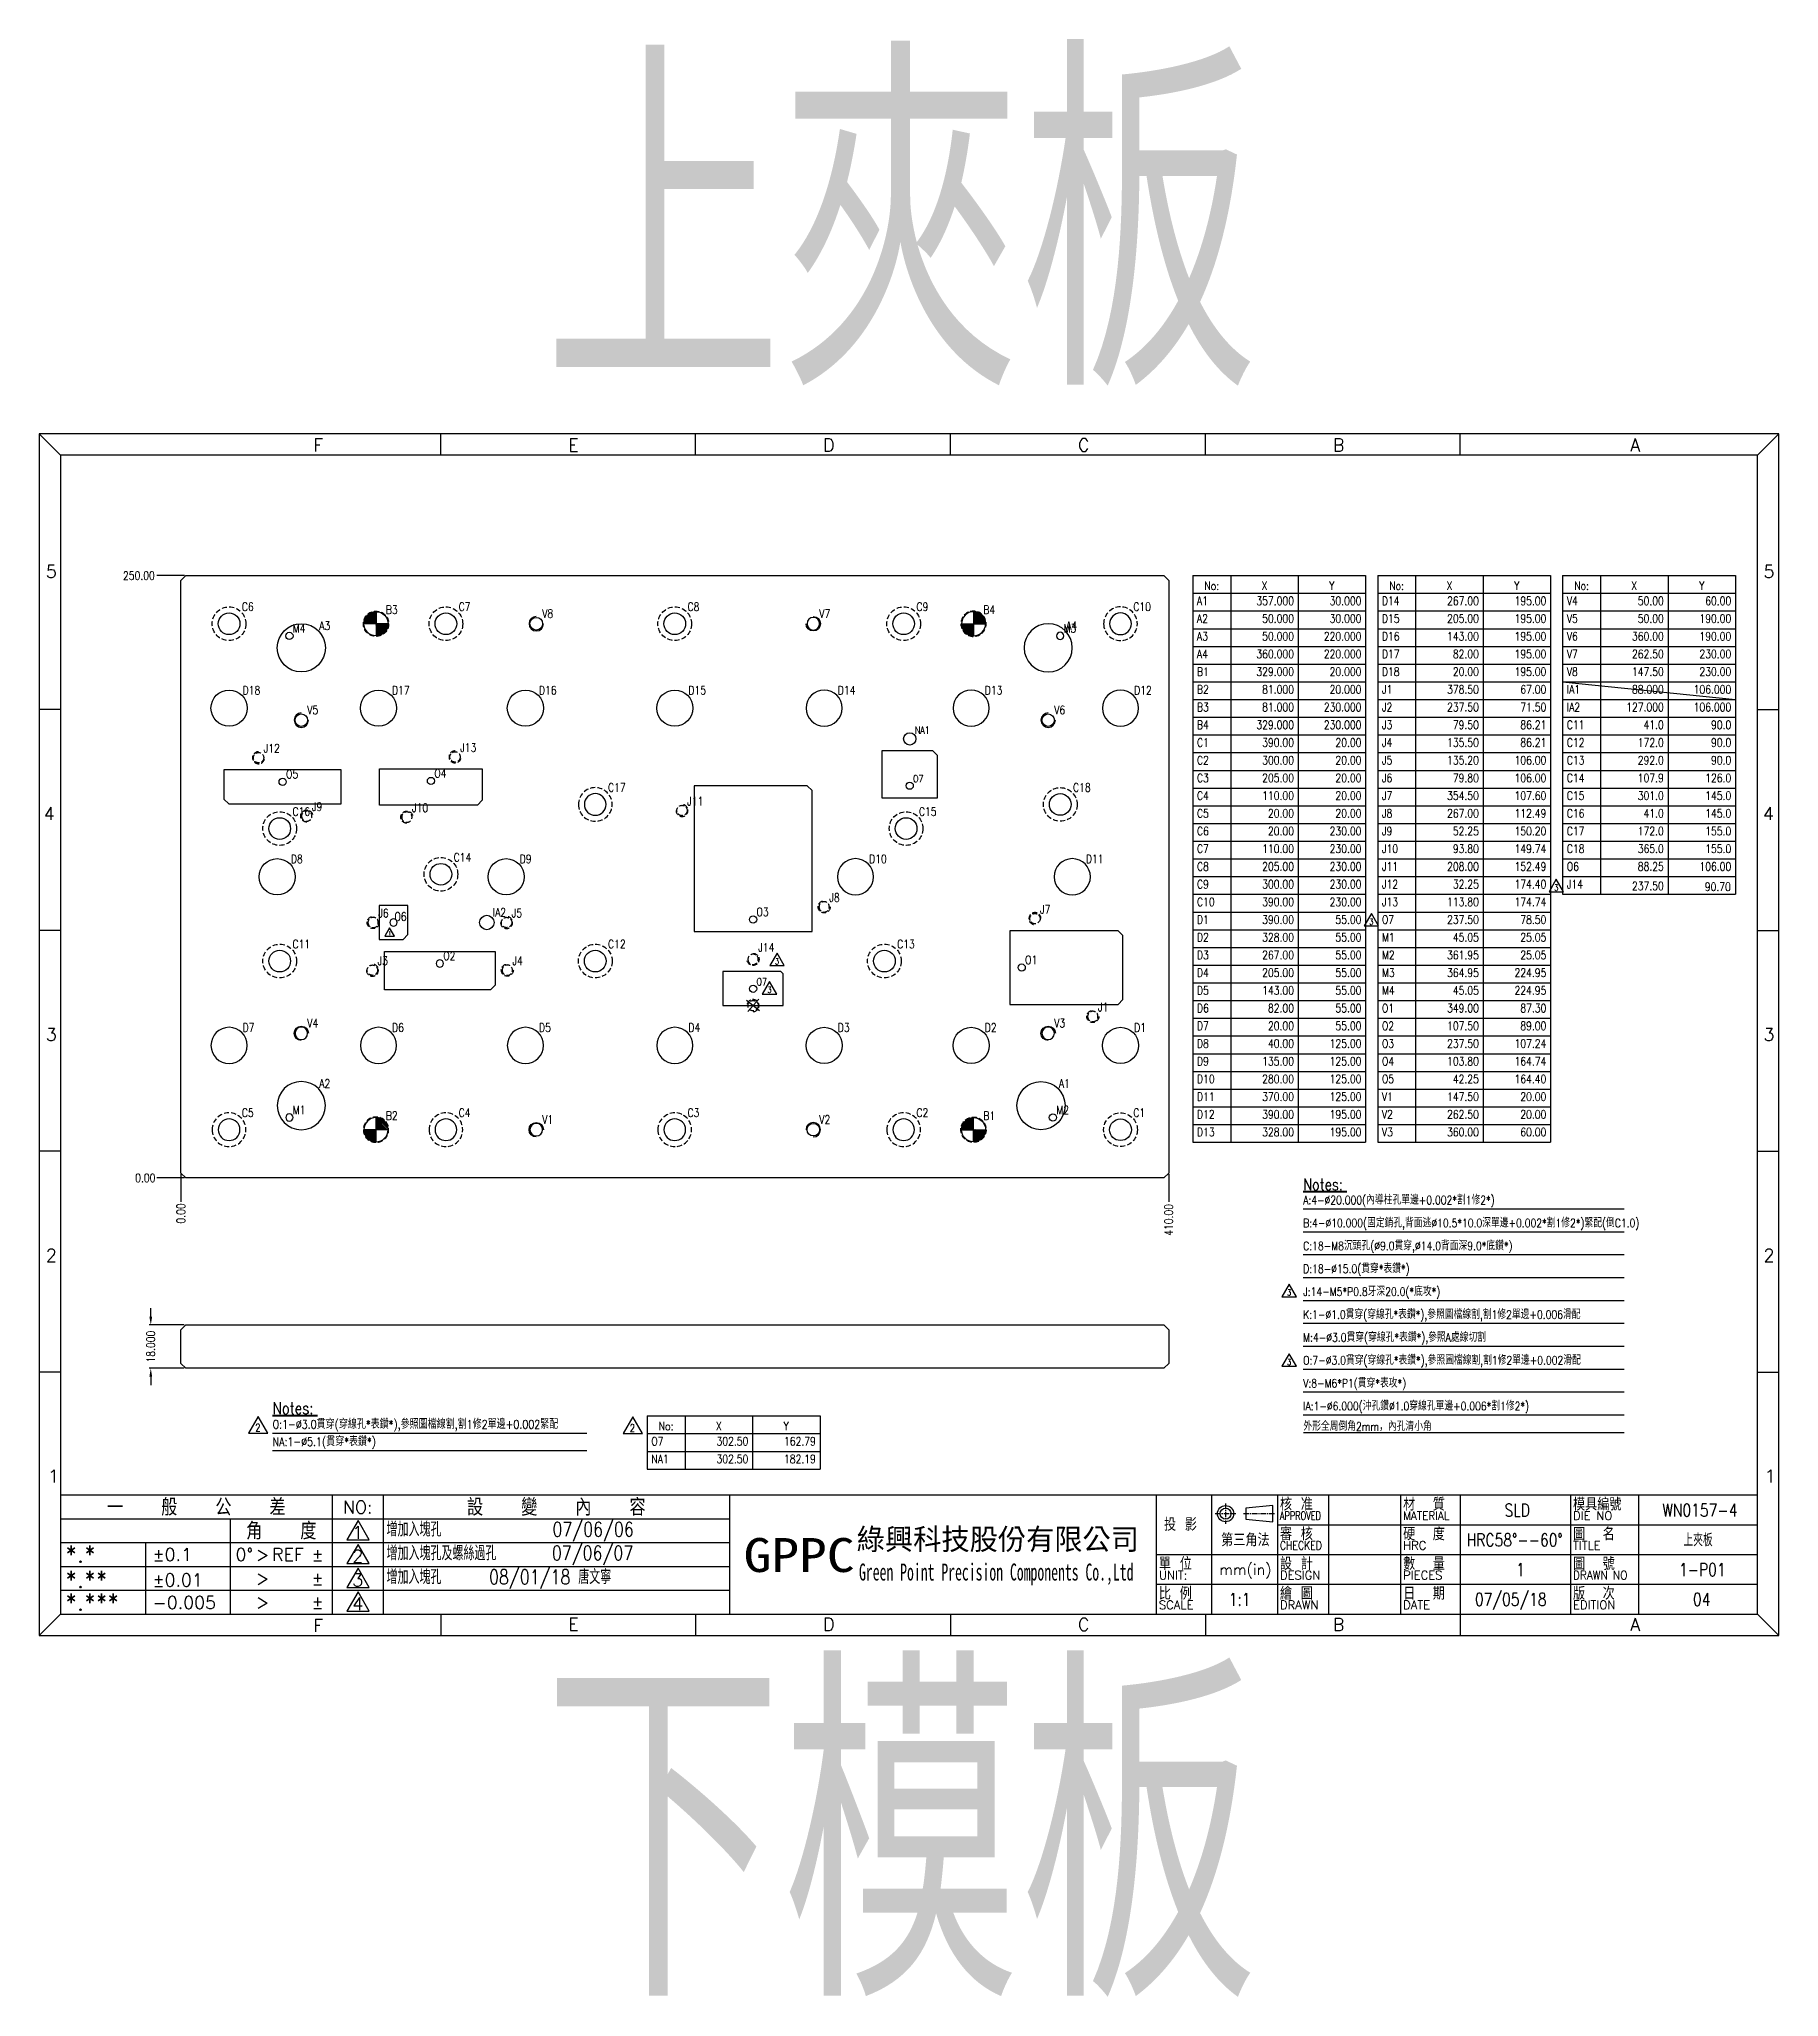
# Model space of a CAD drawing. Extents: x 13099 to 13821, y -3003 to -1672.
# Drawn here: x 13099 to 13821, y -2484 to -1672 of the extents above; entities that cross this region are included whole.
import ezdxf
from ezdxf.enums import TextEntityAlignment as Align

# ---------------------------------------------------------------- set-up
doc = ezdxf.new("R2010")
doc.units = 0
doc.header["$MEASUREMENT"] = 0
doc.linetypes.add('CENTER', pattern=[2, 1.25, -0.25, 0.25, -0.25])
doc.linetypes.add('LIFE-1', pattern=[0.5, 0.35, -0.15])
doc.layers.get('0').update_dxf_attribs({"linetype": 'CONTINUOUS'})
doc.layers.get('Defpoints').update_dxf_attribs({"linetype": 'CONTINUOUS'})
for name, color, linetype in [('-BDIM', 6, 'CONTINUOUS'), ('-D1', 1, 'CONTINUOUS'), ('-PP', 4, 'CONTINUOUS'), ('-PP1', 1, 'CONTINUOUS'), ('-PPDIM', 6, 'CONTINUOUS'), ('BORD', 4, 'CONTINUOUS'), ('GG', 1, 'LIFE-1'), ('M2', 7, 'CONTINUOUS'), ('MHAT', 5, 'CONTINUOUS'), ('MM', 1, 'CONTINUOUS'), ('WIR', 4, 'CONTINUOUS')]:
    doc.layers.add(name, color=color, linetype=linetype)
doc.styles.add('AEH', font='ROMANS.shx', dxfattribs={"width": 0.8, "bigfont": 'ae.shx'})
doc.styles.add('ROMANS', font='ROMANS')
doc.styles.add('型式1', font='KAIU.TTF', dxfattribs={"width": 0.8})
doc.dimstyles.get("Standard").update_dxf_attribs({"dimtxt": 2.5, "dimasz": 1.8, "dimexe": 0.5, "dimexo": 0.5, "dimgap": 0.6, "dimtad": 0, "dimzin": 0, "dimdsep": 46, "dimtxsty": 'AEH', "dimcen": 0, "dimclrd": 256, "dimazin": 0, "dimtp": -0.008, "dimtm": 0.005, "dimtfac": 0.5, "dimtdec": 3, "dimtofl": 0, "dimtmove": 0, "dimatfit": 3, "dimfxl": 0, "dimtolj": 1, "dimtzin": 0, "dimlwd": -1, "dimlwe": -1, "dimarcsym": 0})

msp = doc.modelspace()

# ---------------------------------------------------------------- texts
at = {"layer": '-BDIM', "color": 2, "ltscale": 6, "style": 'AEH', "width": 0.8}
for s, height, p in [('1', 1.6, (13244.2572, -2042.6878)), ('2', 3.2, (13189.5561, -2247.9285)), ('2', 3.2, (13345.0063, -2248.0785))]:
    msp.add_text(s, height=height, dxfattribs=at).set_placement(p, align=Align.MIDDLE)
at = {"layer": '-D1', "ltscale": 6, "insert": (13308.3322, -2353.8365), "char_height": 130, "width": 421.787644, "attachment_point": 1, "style": 'AEH'}
msp.add_mtext('下模板', dxfattribs=at)
at = {"layer": '-PP', "color": 2, "ltscale": 6, "style": 'AEH', "width": 0.8}
for p in [(13728.4818, -2023.7592), (13651.7318, -2037.9092), (13405.04, -2054.3438), (13401.9226, -2066.171), (13617.5847, -2191.7959), (13617.5847, -2220.6875)]:
    msp.add_text('3', height=2.5, dxfattribs=at).set_placement(p, align=Align.MIDDLE)
at = {"layer": '-PP', "ltscale": 6, "char_height": 6, "width": 163.022819, "attachment_point": 1, "style": 'AEH'}
for s, insert in [('增加入塊孔              07/06/06', (13242.969, -2287.0855)), ('增加入塊孔及螺絲過孔       07/06/07', (13242.969, -2296.9586)), ('增加入塊孔      08/01/18 唐文寧', (13242.969, -2306.8318))]:
    msp.add_mtext(s, dxfattribs=dict(at, insert=insert))
at = {"layer": '-PP1', "ltscale": 6, "style": 'AEH', "width": 0.8}
for s, height, p in [('SLD', 5.28918, (13706.9889, -2284.7904)), ('WN0157-4', 5.28918, (13772.4835, -2284.7904)), ('上夾板', 5.28918, (13781.3071, -2297.1318)), ('HRC58%%D--60%%D', 5.289184, (13691.2423, -2297.1318)), ('1', 5.2892, (13711.8192, -2309.4732)), ('1-P01', 5.28918, (13779.363, -2309.4732)), ('07/05/18', 5.28918, (13694.7011, -2321.8146)), ('1:1', 5.28918, (13592.5158, -2321.8146)), ('04', 5.28918, (13785.2076, -2321.8146))]:
    msp.add_text(s, height=height, dxfattribs=at).set_placement(p)
at = {"layer": '-PP1', "ltscale": 6, "insert": (13308.3322, -1685.0841), "char_height": 130, "width": 421.787644, "attachment_point": 1, "style": 'AEH'}
msp.add_mtext('上夾板', dxfattribs=at)
at = {"layer": '-PPDIM', "ltscale": 6, "style": 'AEH', "width": 0.8}
for s, p in [('No:', (13585.4715, -1898.419)), ('X', (13607.3465, -1898.419)), ('Y', (13635.3465, -1898.419)), ('No:', (13662.2215, -1898.419)), ('X', (13684.0965, -1898.419)), ('Y', (13712.0965, -1898.419)), ('No:', (13738.9715, -1898.419)), ('X', (13760.8465, -1898.419)), ('Y', (13788.8465, -1898.419)), ('No:', (13359.011, -2247.2379)), ('X', (13380.886, -2247.2379)), ('Y', (13408.886, -2247.2379))]:
    msp.add_text(s, height=3.5, dxfattribs=at).set_placement(p, align=Align.MIDDLE)
for s, height, p in [('C6', 3.5, (13182.8998, -1908.9157)), ('B3', 3.5, (13242.6624, -1910.1531)), ('C7', 3.5, (13272.8998, -1908.9157)), ('V8', 3.5, (13307.5714, -1911.7441)), ('C8', 3.5, (13367.8998, -1908.9157)), ('V7', 3.5, (13422.5714, -1911.7441)), ('C9', 3.5, (13462.8998, -1908.9157)), ('B4', 3.5, (13490.6624, -1910.1531)), ('C10', 3.5, (13552.8998, -1908.9157)), ('A1', 3.5, (13579.3465, -1906.469)), ('D14', 3.5, (13656.0965, -1906.469)), ('V4', 3.5, (13732.8465, -1906.469)), ('M4', 3.5, (13204.061, -1917.855)), ('A3', 3.5, (13215.0211, -1916.7944)), ('M3', 3.5, (13523.9605, -1917.855)), ('A4', 3.5, (13525.0211, -1916.7944)), ('A2', 3.5, (13579.3465, -1913.819)), ('A3', 3.5, (13579.3465, -1921.169)), ('D15', 3.5, (13656.0965, -1913.819)), ('D16', 3.5, (13656.0965, -1921.169)), ('V5', 3.5, (13732.8465, -1913.819)), ('V6', 3.5, (13732.8465, -1921.169)), ('A4', 3.5, (13579.3465, -1928.519)), ('D17', 3.5, (13656.0965, -1928.519)), ('V7', 3.5, (13732.8465, -1928.519)), ('B1', 3.5, (13579.3465, -1935.869)), ('D18', 3.5, (13656.0965, -1935.869)), ('V8', 3.5, (13732.8465, -1935.869)), ('D18', 3.5, (13183.2534, -1943.5621)), ('D17', 3.5, (13245.2534, -1943.5621)), ('D16', 3.5, (13306.2534, -1943.5621)), ('D15', 3.5, (13368.2534, -1943.5621)), ('D14', 3.5, (13430.2534, -1943.5621)), ('D13', 3.5, (13491.2534, -1943.5621)), ('D12', 3.5, (13553.2534, -1943.5621)), ('B2', 3.5, (13579.3465, -1943.219)), ('J1', 3.5, (13656.0965, -1943.219)), ('IA1', 3.5, (13732.8465, -1943.219)), ('V5', 3.5, (13210.0714, -1951.7441)), ('V6', 3.5, (13520.0714, -1951.7441)), ('B3', 3.5, (13579.3465, -1950.569)), ('J2', 3.5, (13656.0965, -1950.569)), ('IA2', 3.5, (13732.8465, -1950.569)), ('NA1', 3, (13462.2532, -1959.8692)), ('B4', 3.5, (13579.3465, -1957.919)), ('J3', 3.5, (13656.0965, -1957.919)), ('C11', 3.5, (13732.8465, -1957.919)), ('J12', 3.5, (13191.9678, -1967.6977)), ('J13', 3.5, (13273.5178, -1967.3607)), ('C1', 3.5, (13579.3465, -1965.269)), ('J4', 3.5, (13656.0965, -1965.269)), ('C12', 3.5, (13732.8465, -1965.269)), ('O4', 3.5, (13262.8107, -1978.0678)), ('C2', 3.5, (13579.3465, -1972.619)), ('J5', 3.5, (13656.0965, -1972.619)), ('C13', 3.5, (13732.8465, -1972.619)), ('O5', 3.5, (13201.2607, -1978.4048)), ('C17', 3.5, (13334.8998, -1983.9157)), ('O7', 3, (13461.5107, -1980.0117)), ('C18', 3.5, (13527.8998, -1983.9157)), ('C3', 3.5, (13579.3465, -1979.969)), ('J6', 3.5, (13656.0965, -1979.969)), ('C14', 3.5, (13732.8465, -1979.969)), ('C16', 3.5, (13203.9191, -1993.9157)), ('J9', 3.5, (13211.9678, -1991.8977)), ('J10', 3.5, (13253.5178, -1992.3607)), ('J11', 3.5, (13367.7178, -1989.6055)), ('C15', 3.5, (13463.9191, -1993.9157)), ('C4', 3.5, (13579.3465, -1987.319)), ('J7', 3.5, (13656.0965, -1987.319)), ('C15', 3.5, (13732.8465, -1987.319)), ('C5', 3.5, (13579.3465, -1994.669)), ('C6', 3.5, (13579.3465, -2002.019)), ('J8', 3.5, (13656.0965, -1994.669)), ('J9', 3.5, (13656.0965, -2002.019)), ('C16', 3.5, (13732.8465, -1994.669)), ('C17', 3.5, (13732.8465, -2002.019)), ('C7', 3.5, (13579.3465, -2009.369)), ('J10', 3.5, (13656.0965, -2009.369)), ('C18', 3.5, (13732.8465, -2009.369)), ('D8', 3.5, (13203.2534, -2013.5621)), ('C14', 3.5, (13270.824, -2012.9116)), ('D9', 3.5, (13298.2534, -2013.5621)), ('D10', 3.5, (13443.2534, -2013.5621)), ('D11', 3.5, (13533.2534, -2013.5621)), ('C8', 3.5, (13579.3465, -2016.719)), ('J11', 3.5, (13656.0965, -2016.719)), ('O6', 3.5, (13732.8465, -2016.719)), ('C9', 3.5, (13579.3465, -2024.069)), ('J12', 3.5, (13656.0965, -2024.069)), ('J14', 3.5, (13732.8465, -2024.069)), ('J8', 3.5, (13426.7178, -2029.6055)), ('J7', 3.5, (13514.2178, -2034.4977)), ('C10', 3.5, (13579.3465, -2031.419)), ('J13', 3.5, (13656.0965, -2031.419)), ('J6', 3.5, (13239.5178, -2036.0977)), ('O6', 3.5, (13246.2546, -2037.4933)), ('IA2', 3.5, (13287.0714, -2035.7441)), ('J5', 3.5, (13294.9178, -2036.0977)), ('O3', 3.5, (13396.5107, -2035.5626)), ('D1', 3.5, (13579.3465, -2038.769)), ('O7', 3.5, (13656.0965, -2038.769)), ('C11', 3.5, (13203.9191, -2048.9157)), ('C12', 3.5, (13334.8998, -2048.9157)), ('J14', 3.5, (13397.2178, -2050.3041)), ('C13', 3.5, (13454.8998, -2048.9157)), ('D2', 3.5, (13579.3465, -2046.119)), ('M1', 3.5, (13656.0965, -2046.119)), ('J3', 3.5, (13239.2178, -2055.8856)), ('O2', 3.5, (13266.5107, -2053.8048)), ('J4', 3.5, (13295.2178, -2055.8856)), ('O1', 3.5, (13508.0107, -2055.5048)), ('D3', 3.5, (13579.3465, -2053.469)), ('M2', 3.5, (13656.0965, -2053.469)), ('O7', 3, (13396.5107, -2064.3048)), ('D4', 3.5, (13579.3465, -2060.819)), ('M3', 3.5, (13656.0965, -2060.819)), ('J1', 3.5, (13538.2178, -2075.0977)), ('D5', 3.5, (13579.3465, -2068.169)), ('D6', 3.5, (13579.3465, -2075.519)), ('O1', 3.5, (13656.0965, -2075.519)), ('M4', 3.5, (13656.0965, -2068.169)), ('D7', 3.5, (13183.2534, -2083.5621)), ('V4', 3.5, (13210.0714, -2081.7441)), ('D6', 3.5, (13245.2534, -2083.5621)), ('D5', 3.5, (13306.2534, -2083.5621)), ('D4', 3.5, (13368.2534, -2083.5621)), ('D3', 3.5, (13430.2534, -2083.5621)), ('D2', 3.5, (13491.2534, -2083.5621)), ('V3', 3.5, (13520.0714, -2081.7441)), ('D1', 3.5, (13553.2534, -2083.5621)), ('D7', 3.5, (13579.3465, -2082.869)), ('O2', 3.5, (13656.0965, -2082.869)), ('D8', 3.5, (13579.3465, -2090.219)), ('O3', 3.5, (13656.0965, -2090.219)), ('D9', 3.5, (13579.3465, -2097.569)), ('O4', 3.5, (13656.0965, -2097.569)), ('A2', 3.5, (13215.0211, -2106.7944)), ('A1', 3.5, (13522.0211, -2106.7944)), ('D10', 3.5, (13579.3465, -2104.919)), ('O5', 3.5, (13656.0965, -2104.919)), ('D11', 3.5, (13579.3465, -2112.269)), ('V1', 3.5, (13656.0965, -2112.269)), ('C5', 3.5, (13182.8998, -2118.9157)), ('M1', 3.5, (13204.061, -2117.7545)), ('B2', 3.5, (13242.6624, -2120.1531)), ('C4', 3.5, (13272.8998, -2118.9157)), ('V1', 3.5, (13307.5714, -2121.7441)), ('C3', 3.5, (13367.8998, -2118.9157)), ('V2', 3.5, (13422.5714, -2121.7441)), ('C2', 3.5, (13462.8998, -2118.9157)), ('B1', 3.5, (13490.6624, -2120.1531)), ('M2', 3.5, (13520.9605, -2117.7545)), ('C1', 3.5, (13552.8998, -2118.9157)), ('D12', 3.5, (13579.3465, -2119.619)), ('V2', 3.5, (13656.0965, -2119.619)), ('D13', 3.5, (13579.3465, -2126.969)), ('V3', 3.5, (13656.0965, -2126.969)), ('Notes:', 4.9, (13623.4115, -2149.369)), ('Notes:', 5.04, (13195.6857, -2242.3179)), ('O7', 3.5, (13352.886, -2255.2879)), ('NA1', 3.5, (13352.886, -2262.6379))]:
    msp.add_text(s, height=height, dxfattribs=at).set_placement(p)
for s, p in [('357.000', (13619.5965, -1906.469)), ('30.000', (13647.5965, -1906.469)), ('267.00', (13696.3465, -1906.469)), ('195.00', (13724.3465, -1906.469)), ('50.00', (13773.0965, -1906.469)), ('60.00', (13801.0965, -1906.469)), ('50.000', (13619.5965, -1913.819)), ('50.000', (13619.5965, -1921.169)), ('220.000', (13647.5965, -1921.169)), ('30.000', (13647.5965, -1913.819)), ('205.00', (13696.3465, -1913.819)), ('143.00', (13696.3465, -1921.169)), ('195.00', (13724.3465, -1913.819)), ('195.00', (13724.3465, -1921.169)), ('360.00', (13773.0965, -1921.169)), ('50.00', (13773.0965, -1913.819)), ('190.00', (13801.0965, -1913.819)), ('190.00', (13801.0965, -1921.169)), ('360.000', (13619.5965, -1928.519)), ('220.000', (13647.5965, -1928.519)), ('82.00', (13696.3465, -1928.519)), ('195.00', (13724.3465, -1928.519)), ('262.50', (13773.0965, -1928.519)), ('230.00', (13801.0965, -1928.519)), ('329.000', (13619.5965, -1935.869)), ('20.000', (13647.5965, -1935.869)), ('20.00', (13696.3465, -1935.869)), ('195.00', (13724.3465, -1935.869)), ('147.50', (13773.0965, -1935.869)), ('230.00', (13801.0965, -1935.869)), ('81.000', (13619.5965, -1943.219)), ('20.000', (13647.5965, -1943.219)), ('378.50', (13696.3465, -1943.219)), ('67.00', (13724.3465, -1943.219)), ('88.000', (13773.0965, -1943.219)), ('106.000', (13801.0965, -1943.219)), ('81.000', (13619.5965, -1950.569)), ('230.000', (13647.5965, -1950.569)), ('237.50', (13696.3465, -1950.569)), ('71.50', (13724.3465, -1950.569)), ('127.000', (13773.0965, -1950.569)), ('106.000', (13801.0965, -1950.569)), ('329.000', (13619.5965, -1957.919)), ('230.000', (13647.5965, -1957.919)), ('79.50', (13696.3465, -1957.919)), ('86.21', (13724.3465, -1957.919)), ('41.0', (13773.0965, -1957.919)), ('90.0', (13801.0965, -1957.919)), ('390.00', (13619.5965, -1965.269)), ('20.00', (13647.5965, -1965.269)), ('135.50', (13696.3465, -1965.269)), ('86.21', (13724.3465, -1965.269)), ('172.0', (13773.0965, -1965.269)), ('90.0', (13801.0965, -1965.269)), ('300.00', (13619.5965, -1972.619)), ('20.00', (13647.5965, -1972.619)), ('135.20', (13696.3465, -1972.619)), ('106.00', (13724.3465, -1972.619)), ('292.0', (13773.0965, -1972.619)), ('90.0', (13801.0965, -1972.619)), ('205.00', (13619.5965, -1979.969)), ('20.00', (13647.5965, -1979.969)), ('79.80', (13696.3465, -1979.969)), ('106.00', (13724.3465, -1979.969)), ('107.9', (13773.0965, -1979.969)), ('126.0', (13801.0965, -1979.969)), ('110.00', (13619.5965, -1987.319)), ('20.00', (13647.5965, -1987.319)), ('354.50', (13696.3465, -1987.319)), ('107.60', (13724.3465, -1987.319)), ('301.0', (13773.0965, -1987.319)), ('145.0', (13801.0965, -1987.319)), ('20.00', (13619.5965, -1994.669)), ('20.00', (13619.5965, -2002.019)), ('230.00', (13647.5965, -2002.019)), ('20.00', (13647.5965, -1994.669)), ('267.00', (13696.3465, -1994.669)), ('52.25', (13696.3465, -2002.019)), ('112.49', (13724.3465, -1994.669)), ('150.20', (13724.3465, -2002.019)), ('172.0', (13773.0965, -2002.019)), ('41.0', (13773.0965, -1994.669)), ('145.0', (13801.0965, -1994.669)), ('155.0', (13801.0965, -2002.019)), ('110.00', (13619.5965, -2009.369)), ('230.00', (13647.5965, -2009.369)), ('93.80', (13696.3465, -2009.369)), ('149.74', (13724.3465, -2009.369)), ('365.0', (13773.0965, -2009.369)), ('155.0', (13801.0965, -2009.369)), ('205.00', (13619.5965, -2016.719)), ('230.00', (13647.5965, -2016.719)), ('208.00', (13696.3465, -2016.719)), ('152.49', (13724.3465, -2016.719)), ('88.25', (13773.0965, -2016.719)), ('106.00', (13801.0965, -2016.719)), ('300.00', (13619.5965, -2024.069)), ('230.00', (13647.5965, -2024.069)), ('32.25', (13696.3465, -2024.069)), ('174.40', (13724.3465, -2024.069)), ('237.50', (13773.0835, -2024.769)), ('90.70', (13800.921, -2025.1218)), ('390.00', (13619.5965, -2031.419)), ('230.00', (13647.5965, -2031.419)), ('113.80', (13696.3465, -2031.419)), ('174.74', (13724.3465, -2031.419)), ('390.00', (13619.5965, -2038.769)), ('55.00', (13647.5965, -2038.769)), ('237.50', (13696.3465, -2038.769)), ('78.50', (13724.3465, -2038.769)), ('328.00', (13619.5965, -2046.119)), ('55.00', (13647.5965, -2046.119)), ('45.05', (13696.3465, -2046.119)), ('25.05', (13724.3465, -2046.119)), ('267.00', (13619.5965, -2053.469)), ('55.00', (13647.5965, -2053.469)), ('361.95', (13696.3465, -2053.469)), ('25.05', (13724.3465, -2053.469)), ('205.00', (13619.5965, -2060.819)), ('55.00', (13647.5965, -2060.819)), ('364.95', (13696.3465, -2060.819)), ('224.95', (13724.3465, -2060.819)), ('143.00', (13619.5965, -2068.169)), ('82.00', (13619.5965, -2075.519)), ('55.00', (13647.5965, -2068.169)), ('55.00', (13647.5965, -2075.519)), ('349.00', (13696.3465, -2075.519)), ('45.05', (13696.3465, -2068.169)), ('224.95', (13724.3465, -2068.169)), ('87.30', (13724.3465, -2075.519)), ('20.00', (13619.5965, -2082.869)), ('55.00', (13647.5965, -2082.869)), ('107.50', (13696.3465, -2082.869)), ('89.00', (13724.3465, -2082.869)), ('40.00', (13619.5965, -2090.219)), ('125.00', (13647.5965, -2090.219)), ('237.50', (13696.3465, -2090.219)), ('107.24', (13724.3465, -2090.219)), ('135.00', (13619.5965, -2097.569)), ('125.00', (13647.5965, -2097.569)), ('103.80', (13696.3465, -2097.569)), ('164.74', (13724.3465, -2097.569)), ('280.00', (13619.5965, -2104.919)), ('125.00', (13647.5965, -2104.919)), ('42.25', (13696.3465, -2104.919)), ('164.40', (13724.3465, -2104.919)), ('370.00', (13619.5965, -2112.269)), ('125.00', (13647.5965, -2112.269)), ('147.50', (13696.3465, -2112.269)), ('20.00', (13724.3465, -2112.269)), ('390.00', (13619.5965, -2119.619)), ('195.00', (13647.5965, -2119.619)), ('262.50', (13696.3465, -2119.619)), ('20.00', (13724.3465, -2119.619)), ('328.00', (13619.5965, -2126.969)), ('195.00', (13647.5965, -2126.969)), ('360.00', (13696.3465, -2126.969)), ('60.00', (13724.3465, -2126.969)), ('302.50', (13393.136, -2255.2879)), ('162.79', (13421.136, -2255.2879)), ('302.50', (13393.136, -2262.6379)), ('182.19', (13421.136, -2262.6379))]:
    msp.add_text(s, height=3.5, dxfattribs=at).set_placement(p, align=Align.RIGHT)
at = {"layer": '-PPDIM', "ltscale": 6, "attachment_point": 7, "style": 'AEH'}
for s, insert, char_height, width in [('A:4-%%c20.000(內導柱孔單邊+0.002*割1修2*)', (13623.4115, -2156.369), 3.5, 233.1), ('B:4-%%c10.000(固定銷孔,背面逃%%C10.5*10.0深單邊+0.002*割1修2*)緊配(倒C1.0)', (13623.4115, -2165.869), 3.5, 233.1), ('C:18-M8沉頭孔(%%c9.0貫穿,%%c14.0背面深9.0*底鑽*)', (13623.4115, -2175.369), 3.5, 233.1), ('D:18-%%c15.0(貫穿*表鑽*)', (13623.4115, -2184.869), 3.5, 233.1), ('J:14-M5*P0.8牙深20.0(*底攻*)', (13623.4115, -2194.369), 3.5, 233.1), ('K:1-%%c1.0貫穿(穿線孔*表鑽*),參照圖檔線割,割1修2單邊+0.006滑配', (13623.4115, -2203.869), 3.5, 233.1), ('M:4-%%c3.0貫穿(穿線孔*表鑽*),參照A處線切割', (13623.4115, -2213.369), 3.5, 233.1), ('O:7-%%c3.0貫穿(穿線孔*表鑽*),參照圖檔線割,割1修2單邊+0.002滑配', (13623.4115, -2222.869), 3.5, 233.1), ('V:8-M6*P1(貫穿*表攻*)', (13623.4115, -2232.369), 3.5, 233.1), ('IA:1-%%c6.000(沖孔鑽%%c1.0穿線孔單邊+0.006*割1修2*)', (13623.4115, -2241.869), 3.5, 233.1), ('O:1-%%c3.0貫穿(穿線孔*表鑽*),參照圖檔線割,割1修2單邊+0.002緊配', (13195.6857, -2249.5179), 3.6, 200.88), ('外形全周倒角2mm，內孔清小角', (13623.5086, -2249.3318), 3.5, 233.1), ('NA:1-%%c5.1(貫穿*表鑽*)', (13195.6857, -2256.7179), 3.6, 200.88)]:
    msp.add_mtext(s, dxfattribs=dict(at, insert=insert, char_height=char_height, width=width))

# ---------------------------------------------------------------- blocks, each defined once
blk = doc.blocks.new('A3BORD')
at = {"layer": 'BORD', "color": 7}
for p, q in [((900.74, -291.41), (905.74, -296.41)), ((995.29, -296.41), (995.29, -291.41)), ((1055.29, -296.41), (1055.29, -291.41)), ((1115.29, -296.41), (1115.29, -291.41)), ((1175.29, -296.41), (1175.29, -291.41)), ((1235.29, -296.41), (1235.29, -291.41)), ((1305.29, -296.41), (1310.29, -291.41)), ((905.74, -356.3), (900.74, -356.3)), ((1305.29, -356.3), (1310.29, -356.3)), ((905.74, -408.3), (900.74, -408.3)), ((1305.29, -408.3), (1310.29, -408.3)), ((905.74, -460.3), (900.74, -460.3)), ((1305.29, -460.3), (1310.29, -460.3)), ((905.74, -512.3), (900.74, -512.3)), ((1305.29, -512.3), (1310.29, -512.3)), ((900.74, -574.3), (905.74, -569.3)), ((995.29, -569.3), (995.29, -574.3)), ((1055.29, -569.3), (1055.29, -574.3)), ((1115.29, -569.3), (1115.29, -574.3)), ((1175.29, -569.3), (1175.29, -574.3)), ((1235.29, -569.3), (1235.29, -574.3)), ((1305.29, -569.3), (1310.29, -574.3))]:
    blk.add_line(p, q, dxfattribs=at)
blk.add_lwpolyline([(900.74, -291.41), (900.74, -574.3), (1310.29, -574.3), (1310.29, -291.41)], close=True, dxfattribs=at)
at = {"layer": 'BORD'}
blk.add_lwpolyline([(905.74, -296.41), (905.74, -569.3), (1305.29, -569.3), (1305.29, -296.41)], close=True, dxfattribs=at)
at = {"layer": 'BORD', "color": 7, "style": 'ROMANS'}
for s, p in [('F', (965.29, -295.53)), ('E', (1025.29, -295.53)), ('D', (1085.29, -295.53)), ('C', (1145.29, -295.53)), ('B', (1205.29, -295.53)), ('A', (1275.29, -295.53)), ('5', (902.33, -325.3)), ('5', (1306.69, -325.3)), ('4', (901.83, -382.3)), ('4', (1306.55, -382.3)), ('3', (902.33, -434.3)), ('3', (1306.69, -434.3)), ('2', (902.33, -486.3)), ('2', (1306.69, -486.3)), ('1', (902.83, -538.3)), ('1', (1306.96, -538.3)), ('F', (965.29, -573.42)), ('E', (1025.29, -573.12)), ('D', (1085.29, -573.17)), ('C', (1145.29, -573.22)), ('B', (1205.29, -573.22)), ('A', (1275.29, -573.22))]:
    blk.add_text(s, height=3, dxfattribs=at).set_placement(p)
blk = doc.blocks.new('-A30')
at = {"layer": 'BORD', "color": 4}
for p, q in [((404.55, 33), (5, 33)), ((69, 33), (69, 5)), ((81, 33), (81, 5)), ((162.5, 33), (162.5, 5)), ((263, 33), (263, 5)), ((276, 33), (276, 5)), ((291.5, 33), (291.5, 5)), ((303.5, 33), (303.5, 5)), ((320.5, 33), (320.5, 5)), ((334.5, 33), (334.5, 5)), ((360.5, 33), (360.5, 5)), ((376.5, 33), (376.5, 5)), ((162.5, 27.4), (5, 27.4)), ((45, 27.4), (45, 5)), ((404.55, 26), (291.5, 26)), ((162.5, 21.8), (5, 21.8)), ((25, 21.8), (25, 5)), ((404.55, 19), (263, 19)), ((162.5, 16.2), (5, 16.2)), ((162.5, 10.6), (5, 10.6)), ((404.55, 12), (263, 12))]:
    blk.add_line(p, q, dxfattribs=at)
at = {"layer": 'BORD', "color": 1, "linetype": 'CENTER'}
for p, q in [((276.88, 28.68), (281.72, 28.68)), ((279.3, 31.1), (279.3, 26.26)), ((283.55, 28.68), (290.95, 28.68))]:
    blk.add_line(p, q, dxfattribs=at)
at = {"layer": 'BORD', "color": 2}
for p, q in [((290.45, 30.6), (284.05, 29.96)), ((284.05, 29.96), (284.05, 27.4)), ((290.45, 26.76), (290.45, 30.6)), ((284.05, 27.4), (290.45, 26.76))]:
    blk.add_line(p, q, dxfattribs=at)
at = {"layer": 'BORD', "color": 2, "ltscale": 6}
for points in [[(75.08, 27.05), (72.47, 22.53), (77.69, 22.53)], [(75.08, 21.45), (72.47, 16.93), (77.69, 16.93)], [(75.08, 15.85), (72.47, 11.33), (77.69, 11.33)], [(75.08, 10.25), (72.47, 5.73), (77.69, 5.73)]]:
    blk.add_lwpolyline(points, close=True, dxfattribs=at)
at = {"layer": 'BORD', "color": 2}
for radius in [1.92, 1.28]:
    blk.add_circle((279.3, 28.68), radius, dxfattribs=at)
at = {"layer": 'BORD', "color": 4}
blk.add_blockref('A3BORD', (-900.74, 574.3), dxfattribs=at)
at = {"layer": 'BORD', "color": 4, "ltscale": 6, "style": 'AEH'}
for s, p in [('一   般   公   差', (37, 30.2)), ('設   變   內   容', (121.75, 30.2)), ('角   度', (57, 24.6))]:
    blk.add_text(s, height=4, dxfattribs=at).set_placement(p, align=Align.MIDDLE_CENTER)
at = {"layer": 'BORD', "ltscale": 6, "style": 'AEH'}
for s, p in [('核 准', (292.1, 32.4)), ('材  質', (321.1, 32.4)), ('模具編號', (361.1, 32.4)), ('審 核', (292.1, 25.4)), ('硬  度', (321.1, 25.4)), ('圖  名', (361.1, 25.4)), ('單 位', (263.6, 18.4)), ('設 計', (292.1, 18.4)), ('數  量', (321.1, 18.4)), ('圖  號', (361.1, 18.4)), ('比 例', (263.6, 11.4)), ('繪 圖', (292.1, 11.4)), ('日  期', (321.1, 11.4)), ('版  次', (361.1, 11.4))]:
    blk.add_text(s, height=3, dxfattribs=at).set_placement(p, align=Align.TOP_LEFT)
at = {"layer": 'BORD', "color": 2, "ltscale": 6, "style": 'AEH'}
blk.add_text('NO:', height=3, dxfattribs=at).set_placement((75, 30.2), align=Align.MIDDLE_CENTER)
at = {"layer": 'BORD', "color": 4, "ltscale": 6, "style": 'AEH'}
blk.add_text('投 影', height=3, dxfattribs=at).set_placement((264.81, 27.64), align=Align.TOP_LEFT)
at = {"layer": 'BORD', "color": 2, "ltscale": 6, "style": 'AEH'}
for s, width, p in [('APPROVED', 0.7, (292.1, 26.6)), ('MATERIAL', 0.9, (321.1, 26.6)), ('CHECKED', 0.8, (292.1, 19.6)), ('DRAWN NO', 0.9, (361.1, 12.6))]:
    blk.add_text(s, height=2, dxfattribs=dict(at, width=width)).set_placement(p, align=Align.BOTTOM_LEFT)
for s, p in [('DIE NO', (361.1, 26.6)), ('HRC', (321.1, 19.6)), ('TITLE', (361.1, 19.6)), ('UNIT:', (263.6, 12.6)), ('DESIGN', (292.1, 12.6)), ('PIECES', (321.1, 12.6)), ('SCALE', (263.6, 5.6)), ('DRAWN', (292.1, 5.6)), ('DATE', (321.1, 5.6)), ('EDITION', (361.1, 5.6))]:
    blk.add_text(s, height=2, dxfattribs=at).set_placement(p, align=Align.BOTTOM_LEFT)
at = {"layer": 'BORD', "ltscale": 6, "style": 'AEH'}
for s, height, p in [('1', 3, (75, 24.26)), ('第三角法', 3, (283.97, 22.5)), ('2', 3, (75, 18.66)), ('3', 3, (75, 13.06)), ('mm(in)', 2.5, (283.97, 15.5)), ('4', 3, (75, 7.46))]:
    blk.add_text(s, height=height, dxfattribs=at).set_placement(p, align=Align.MIDDLE_CENTER)
at = {"layer": 'BORD', "color": 7, "ltscale": 6, "style": '型式1', "width": 1.15345}
blk.add_text('GPPC', height=8, dxfattribs=at).set_placement((165.84, 14.94), (191.95, 14.94), align=Align.FIT)
at = {"layer": 'BORD', "color": 7, "style": '型式1', "width": 0.939233}
blk.add_text('綠興科技股份有限公司', height=5, dxfattribs=at).set_placement((192.48, 20.17), (258.9, 20.17), align=Align.FIT)
at = {"layer": 'BORD', "color": 2, "linetype": 'Continuous', "style": 'AEH'}
for s, height, p in [('*.*', 4, (6.14, 17.21)), ('%%P0.1', 3, (26.71, 17.55)), ('0%%D', 3, (46.24, 17.55)), ('>', 3, (51.08, 17.55)), ('REF', 3, (54.85, 17.55)), ('%%P', 3, (64.13, 17.55)), ('*.**', 4, (6.14, 11.23)), ('%%P0.01', 3, (26.71, 11.57)), ('>', 3, (51.08, 11.95)), ('%%P', 3, (64.13, 11.95)), ('*.***', 4, (6.14, 5.91)), ('-0.005', 3, (26.71, 6.26)), ('>', 3, (51.08, 6.35)), ('%%P', 3, (64.13, 6.35))]:
    blk.add_text(s, height=height, dxfattribs=at).set_placement(p)
at = {"layer": 'BORD', "color": 2, "style": '型式1', "width": 0.571104}
blk.add_text('Green Point Precision Components Co.,Ltd', height=4, dxfattribs=at).set_placement((193, 12.94), (257.62, 12.94), align=Align.FIT)
blk = doc.blocks.new('IA-E938-0B-070515')
at = {"layer": 'WIR', "ltscale": 6}
blk.add_circle((0, 0), 3, dxfattribs=at)
at = {"layer": 'M2', "ltscale": 6, "style": 'AEH', "width": 0.8, "flags": 3}
for tag in ['LMODE', 'QSIZE1', 'LOSIZE', 'QSIZE', 'DSIZE', 'LITEM', 'LSIZE', 'LITEM']:
    blk.add_attdef(tag, text='', height=0.01, dxfattribs=at).set_placement((0, 0), align=Align.CENTER)
blk = doc.blocks.new('C-PP')
at = {"layer": 'GG', "ltscale": 6}
blk.add_circle((0, 0), 7, dxfattribs=at)
at = {"layer": 'MM', "color": 3, "ltscale": 6}
blk.add_circle((0, 0), 4.5, dxfattribs=at)
at = {"layer": 'M2', "ltscale": 6, "style": 'AEH', "flags": 3}
for tag in ['LTAPE', 'REMARK', 'LDEPTH', 'LOSIZE', 'LSIZE', 'LITEM']:
    blk.add_attdef(tag, text='', height=0.01, dxfattribs=at).set_placement((0, 0), align=Align.CENTER)
blk = doc.blocks.new('c10w')
at = {"layer": 'WIR'}
blk.add_circle((0, 0), 5, dxfattribs=at)
blk = doc.blocks.new('A-PP201')
at = {"layer": 'WIR', "ltscale": 6, "xscale": 2, "yscale": 2, "zscale": 2}
blk.add_blockref('c10w', (0, 0), dxfattribs=at)
at = {"layer": 'M2', "ltscale": 6, "style": 'AEH', "flags": 3}
for tag in ['QSIZE', 'LITEM', 'LMODE', 'LSIZE', 'REMARK', 'QSIZE1', 'LOSIZE', 'LITEM']:
    blk.add_attdef(tag, text='', height=0.01, dxfattribs=at).set_placement((0, 0), align=Align.CENTER)
blk = doc.blocks.new('M-PP')
at = {"layer": 'WIR', "ltscale": 6}
blk.add_circle((0, 0), 1.5, dxfattribs=at)
at = {"layer": 'M2', "ltscale": 6, "style": 'AEH', "flags": 3}
for tag in ['REMARK', 'LITEM', 'LMODE', 'LDEPTH', 'LSIZE']:
    blk.add_attdef(tag, text='', height=0.01, dxfattribs=at).set_placement((0, 0), align=Align.CENTER)
blk = doc.blocks.new('*X9')
at = {"color": 0}
for p, q in [((59.29, 64.86), (64.03, 69.6)), ((59.37, 65.56), (63.33, 69.51)), ((59.63, 66.43), (62.45, 69.26)), ((59.66, 64.61), (64.28, 69.23)), ((60.27, 64.61), (64.28, 68.61)), ((60.89, 64.61), (64.28, 67.99)), ((61.51, 64.61), (64.28, 67.37)), ((62.13, 64.61), (64.28, 66.76)), ((62.75, 64.61), (64.28, 66.14)), ((63.37, 64.61), (64.28, 65.52)), ((63.99, 64.61), (64.28, 64.9)), ((64.28, 64.28), (64.61, 64.61)), ((64.28, 63.66), (65.22, 64.61)), ((64.28, 63.04), (65.84, 64.61)), ((64.28, 62.43), (66.46, 64.61)), ((64.28, 61.81), (67.08, 64.61)), ((64.28, 61.19), (67.7, 64.61)), ((64.28, 60.57), (68.32, 64.61)), ((64.28, 59.95), (68.94, 64.61)), ((64.56, 59.61), (69.27, 64.32)), ((65.27, 59.71), (69.18, 63.61)), ((66.16, 59.97), (68.92, 62.73))]:
    blk.add_line(p, q, dxfattribs=at)
blk = doc.blocks.new('ro10w')
at = {"layer": 'MM'}
for p, q in [((5, 0), (-5, 0)), ((0, 5), (0, -5))]:
    blk.add_line(p, q, dxfattribs=at)
at = {"layer": 'WIR'}
blk.add_circle((0, 0), 5, dxfattribs=at)
at = {"layer": 'MHAT'}
blk.add_blockref('*X9', (-64.28, -64.61), dxfattribs=at)
blk = doc.blocks.new('B-PP1111')
at = {"layer": 'GG', "color": 7, "ltscale": 6}
blk.add_circle((0, 0), 5.25, dxfattribs=at)
at = {"layer": 'WIR', "ltscale": 6}
blk.add_blockref('ro10w', (0, 0), dxfattribs=at)
at = {"layer": 'M2', "ltscale": 6, "style": 'AEH', "width": 0.8, "flags": 3}
for tag in ['REMARK', 'QSIZE1', 'DSIZE2', 'DSIZE1', 'LOSIZE', 'QSIZE', 'DUD', 'LSIZE', 'LITEM']:
    blk.add_attdef(tag, text='', height=0.01, dxfattribs=at).set_placement((0, 0), align=Align.CENTER)
blk = doc.blocks.new('V-PP')
at = {"layer": 'MM', "color": 2, "ltscale": 6}
blk.add_circle((0, 0), 2.6, dxfattribs=at)
at = {"layer": 'MM', "ltscale": 6}
blk.add_arc((0, 0), 3, 90, 360, dxfattribs=at)
at = {"layer": 'M2', "ltscale": 6, "style": 'AEH', "flags": 3}
for tag in ['REMARK', 'LMODE', 'LDEPTH', 'LTAPE', 'LOSIZE', 'LSIZE', 'LITEM']:
    blk.add_attdef(tag, text='', height=0.01, dxfattribs=at).set_placement((0, 0), align=Align.CENTER)
blk = doc.blocks.new('D-PP')
at = {"layer": 'MM', "ltscale": 6}
blk.add_circle((0, 0), 7.5, dxfattribs=at)
at = {"layer": 'M2', "ltscale": 6, "style": 'AEH', "flags": 3}
for tag in ['REMARK', 'LITEM', 'LMODE', 'LDEPTH', 'LSIZE']:
    blk.add_attdef(tag, text='', height=0.01, dxfattribs=at).set_placement((0, 0), align=Align.CENTER)
blk = doc.blocks.new('J-PP51')
at = {"layer": 'GG', "color": 3, "linetype": 'LIFE-1', "ltscale": 6}
blk.add_circle((0, 0), 2.15, dxfattribs=at)
at = {"layer": 'GG', "ltscale": 6}
blk.add_arc((0, 0), 2.5, 90, 0, dxfattribs=at)
at = {"layer": 'M2', "ltscale": 6, "style": 'AEH', "flags": 3}
for tag in ['LDEPTH', 'LMODE', 'LTAPE', 'LOSIZE', 'LSIZE', 'REMARK', 'LITEM']:
    blk.add_attdef(tag, text='', height=0.01, dxfattribs=at).set_placement((0, 0), align=Align.CENTER)
blk = doc.blocks.new('O12-E938-0B-0705161')
at = {"layer": 'WIR', "ltscale": 6}
blk.add_circle((0, 0), 1.5, dxfattribs=at)
at = {"layer": 'M2', "ltscale": 6, "style": 'AEH', "width": 0.8, "flags": 3}
for tag in ['REMARK', 'LMODE', 'LDEPTH', 'LITEM', 'LSIZE']:
    blk.add_attdef(tag, text='', height=0.01, dxfattribs=at).set_placement((0, 0), align=Align.CENTER)
blk = doc.blocks.new('*D40')
at = {"layer": '-PPDIM', "ltscale": 6}
for p, q in [((13157.6, -2142.72), (13157.6, -2150.22)), ((13157.6, -2150.22), (13157.6, -2152.22)), ((13157.6, -2152.22), (13157.6, -2154.22))]:
    blk.add_line(p, q, dxfattribs=at)
at = {"layer": 'Defpoints', "color": 0, "ltscale": 6}
for p in [(13157.6, -2142.22), (13157.6, -2144.22), (13157.6, -2154.22)]:
    blk.add_point(p, dxfattribs=at)
at = {"layer": '-PPDIM', "color": 0, "ltscale": 6, "insert": (13157.6, -2158.99), "char_height": 3.5, "attachment_point": 5, "rotation": 90, "style": 'AEH'}
blk.add_mtext('\\A1;0.00', dxfattribs=at)
blk = doc.blocks.new('*D41')
at = {"layer": '-PPDIM', "ltscale": 6}
blk.add_line((13567.6, -2142.72), (13567.6, -2154.22), dxfattribs=at)
at = {"layer": 'Defpoints', "color": 0, "ltscale": 6}
for p in [(13157.6, -2144.22), (13567.6, -2142.22), (13567.6, -2154.22)]:
    blk.add_point(p, dxfattribs=at)
at = {"layer": '-PPDIM', "color": 0, "ltscale": 6, "insert": (13567.6, -2161.65), "char_height": 3.5, "attachment_point": 5, "rotation": 90, "style": 'AEH'}
blk.add_mtext('\\A1;410.00', dxfattribs=at)
blk = doc.blocks.new('*D42')
at = {"layer": '-PPDIM', "ltscale": 6}
for p, q in [((13149.6, -2144.22), (13147.6, -2144.22)), ((13151.6, -2144.22), (13149.6, -2144.22)), ((13159.1, -2144.22), (13151.6, -2144.22))]:
    blk.add_line(p, q, dxfattribs=at)
at = {"layer": 'Defpoints', "color": 0, "ltscale": 6}
for p in [(13147.6, -2144.22), (13157.6, -2144.22), (13159.6, -2144.22)]:
    blk.add_point(p, dxfattribs=at)
at = {"layer": '-PPDIM', "color": 0, "ltscale": 6, "insert": (13142.83, -2144.22), "char_height": 3.5, "attachment_point": 5, "style": 'AEH'}
blk.add_mtext('\\A1;0.00', dxfattribs=at)
blk = doc.blocks.new('*D43')
at = {"layer": '-PPDIM', "ltscale": 6}
blk.add_line((13159.1, -1894.22), (13147.6, -1894.22), dxfattribs=at)
at = {"layer": 'Defpoints', "color": 0, "ltscale": 6}
for p in [(13147.6, -1894.22), (13159.6, -1894.22), (13157.6, -2144.22)]:
    blk.add_point(p, dxfattribs=at)
at = {"layer": '-PPDIM', "color": 0, "ltscale": 6, "insert": (13140.16, -1894.22), "char_height": 3.5, "attachment_point": 5, "style": 'AEH'}
blk.add_mtext('\\A1;250.00', dxfattribs=at)
blk = doc.blocks.new('*D44')
at = {"layer": '-PPDIM', "ltscale": 6}
for p, q in [((13145.11, -2201.76), (13145.11, -2198.26)), ((13158.9, -2205.26), (13144.41, -2205.26)), ((13158.9, -2223.26), (13144.41, -2223.26)), ((13145.11, -2226.76), (13145.11, -2230.26))]:
    blk.add_line(p, q, dxfattribs=at)
for points in [[(13144.53, -2201.76), (13145.69, -2201.76), (13145.11, -2205.26)], [(13144.53, -2226.76), (13145.69, -2226.76), (13145.11, -2223.26)]]:
    blk.add_solid(points, dxfattribs=at)
at = {"layer": 'Defpoints', "color": 0, "ltscale": 6}
for p in [(13159.6, -2205.26), (13145.11, -2223.26), (13159.6, -2223.26)]:
    blk.add_point(p, dxfattribs=at)
at = {"layer": '-PPDIM', "color": 0, "ltscale": 6, "insert": (13145.11, -2214.26), "char_height": 3.5, "attachment_point": 5, "rotation": 90, "style": 'AEH'}
blk.add_mtext('\\A1;18.000', dxfattribs=at)
blk = doc.blocks.new('NA1-5139-0B-070607')
at = {"layer": 'MM', "ltscale": 6}
blk.add_circle((0, 0), 2.55, dxfattribs=at)
at = {"layer": 'M2', "ltscale": 6, "style": 'AEH', "width": 0.8, "flags": 3}
for tag in ['REMARK', 'LMODE', 'LDEPTH', 'LITEM', 'LSIZE']:
    blk.add_attdef(tag, text='', height=0.01, dxfattribs=at).set_placement((0, 0), align=Align.CENTER)

# ---------------------------------------------------------------- dimensions: what is measured, and where the dimension line sits
at = {"layer": '-PPDIM'}
for feature_location, offset, dtype, origin, picture, middle in [((13159.5965, -1894.219), (-12, 0), 0, (13157.5965, -2144.219), '*D43', (13140.1632, -1894.219)), ((13159.59653, -2144.21897), (-12, -0.00001), 0, (13157.5965, -2144.21899), '*D42', (13142.82986, -2144.21899)), ((13157.59653, -2142.21897), (-0.00003, -12), 1, (13157.5965, -2144.21899), '*D40', (13157.5965, -2158.98564)), ((13567.5965, -2142.219), (0, -12), 1, (13157.5965, -2144.219), '*D41', (13567.5965, -2161.6523))]:
    dim = msp.add_ordinate_dim(feature_location=feature_location, offset=offset, dtype=dtype, origin=origin, dimstyle='Standard', override={"dimscale": 1, "dimtxt": 3.5, "dimasz": 1, "dimexo": 0.5, "dimgap": 0.5, "dimtad": 0, "dimjust": 0, "dimtih": 0, "dimtoh": 0, "dimdec": 2, "dimlfac": 1, "dimzin": 3, "dimtxsty": 'AEH', "dimclrd": 256, "dimclre": 256, "dimclrt": 0}, dxfattribs=at)
    dim.commit()
    dim.dimension.update_dxf_attribs({"geometry": picture, "text_midpoint": middle})
at = {"layer": '-PPDIM', "ltscale": 6}
dim = msp.add_linear_dim(base=(13145.1112, -2223.2557), p1=(13159.5965, -2205.2557), p2=(13159.5965, -2223.2557), angle=90, dimstyle='Standard', override={"dimtxt": 3.5, "dimasz": 3.5, "dimexe": 0.7, "dimexo": 0.7, "dimgap": 0.7, "dimdec": 3, "dimzin": 3, "dimclre": 256}, dxfattribs=at)
dim.commit()
dim.dimension.update_dxf_attribs({"geometry": '*D44', "text_midpoint": (13145.1112, -2214.2557), "dimtype": 128})

# ---------------------------------------------------------------- linework, layer by layer
at = {"layer": '-BDIM', "color": 2, "ltscale": 6}
for points in [[(13244.2572, -2040.3784), (13242.2572, -2043.8424), (13246.2572, -2043.8424)], [(13189.6857, -2243.3099), (13185.6857, -2250.2379), (13193.6857, -2250.2379)], [(13345.136, -2243.4599), (13341.136, -2250.3879), (13349.136, -2250.3879)]]:
    msp.add_lwpolyline(points, close=True, dxfattribs=at)
at = {"layer": '-PP', "ltscale": 6}
msp.add_line((13731.0965, -1938.319), (13802.8465, -1945.669), dxfattribs=at)
at = {"layer": '-PP', "color": 2, "ltscale": 6}
for p, q in [((13392.3987, -2070.5216), (13397.7994, -2074.7351)), ((13392.9523, -2075.2204), (13397.4462, -2069.978))]:
    msp.add_line(p, q, dxfattribs=at)
at = {"layer": '-PP', "ltscale": 6}
for points in [[(13565.5965, -2144.219), (13159.5965, -2144.219), (13157.5965, -2142.219), (13157.5965, -1896.219), (13159.5965, -1894.219), (13565.5965, -1894.219), (13567.5965, -1896.219), (13567.5965, -2142.219)], [(13240.0965, -1974.482), (13282.6965, -1974.482), (13282.6965, -1987.482), (13280.6965, -1989.482), (13240.0965, -1989.482)], [(13448.5965, -1967.0259), (13448.5965, -1986.4259), (13471.5965, -1986.4259), (13471.5965, -1968.9259), (13469.6965, -1967.0259)], [(13175.4965, -1974.819), (13175.4965, -1987.019), (13177.4965, -1989.019), (13224.1965, -1989.019), (13224.1965, -1974.819)], [(13417.5965, -1981.4768), (13370.5965, -1981.4768), (13370.5965, -2041.9768), (13419.5965, -2041.9768), (13419.5965, -1983.4768)], [(13239.8465, -2031.219), (13239.8465, -2045.219), (13249.8465, -2045.219), (13251.8465, -2043.219), (13251.8465, -2031.219)], [(13548.5965, -2070.219), (13548.5965, -2043.619), (13546.5965, -2041.619), (13501.5965, -2041.619), (13501.5965, -2072.219), (13546.5965, -2072.219)], [(13242.0965, -2050.219), (13288.0965, -2050.219), (13288.0965, -2064.219), (13286.0965, -2066.219), (13242.0965, -2066.219)], [(13406.5965, -2058.519), (13382.5965, -2058.519), (13382.5965, -2072.719), (13407.5965, -2072.719), (13407.5965, -2059.519)]]:
    msp.add_lwpolyline(points, close=True, dxfattribs=at)
at = {"layer": '-PP', "color": 2, "ltscale": 6}
for points in [[(13728.4818, -2020.2952), (13725.4818, -2025.4912), (13731.4818, -2025.4912)], [(13651.7318, -2034.4452), (13648.7318, -2039.6412), (13654.7318, -2039.6412)], [(13405.04, -2050.8798), (13402.04, -2056.0758), (13408.04, -2056.0758)], [(13401.9226, -2062.707), (13398.9226, -2067.903), (13404.9226, -2067.903)], [(13617.5847, -2188.3319), (13614.5847, -2193.5279), (13620.5847, -2193.5279)], [(13617.5847, -2217.2235), (13614.5847, -2222.4195), (13620.5847, -2222.4195)]]:
    msp.add_lwpolyline(points, close=True, dxfattribs=at)
at = {"layer": '-PP'}
msp.add_lwpolyline([(13567.5965, -2221.2557), (13565.5965, -2223.2557), (13159.5965, -2223.2557), (13157.5965, -2221.2557), (13157.5965, -2207.2557), (13159.5965, -2205.2557), (13565.5965, -2205.2557), (13567.5965, -2207.2557)], close=True, dxfattribs=at)
at = {"layer": '-PPDIM', "ltscale": 6}
for p, q in [((13577.5965, -1894.219), (13649.3465, -1894.219)), ((13577.5965, -1894.219), (13577.5965, -2129.419)), ((13593.3465, -1894.219), (13593.3465, -2129.419)), ((13621.3465, -1894.219), (13621.3465, -2129.419)), ((13649.3465, -1894.219), (13649.3465, -2129.419)), ((13654.3465, -1894.219), (13726.0965, -1894.219)), ((13654.3465, -1894.219), (13654.3465, -2129.419)), ((13670.0965, -1894.219), (13670.0965, -2129.419)), ((13698.0965, -1894.219), (13698.0965, -2129.419)), ((13726.0965, -1894.219), (13726.0965, -2129.419)), ((13731.0965, -1894.219), (13802.8465, -1894.219)), ((13731.0965, -1894.219), (13731.0965, -1953.019)), ((13746.8465, -1894.219), (13746.8465, -1953.019)), ((13774.8465, -1894.219), (13774.8465, -1953.019)), ((13802.8465, -1894.219), (13802.8465, -1953.019)), ((13577.5965, -1901.569), (13649.3465, -1901.569)), ((13577.5965, -1908.919), (13649.3465, -1908.919)), ((13654.3465, -1901.569), (13726.0965, -1901.569)), ((13654.3465, -1908.919), (13726.0965, -1908.919)), ((13731.0965, -1901.569), (13802.8465, -1901.569)), ((13731.0965, -1908.919), (13802.8465, -1908.919)), ((13577.5965, -1916.269), (13649.3465, -1916.269)), ((13654.3465, -1916.269), (13726.0965, -1916.269)), ((13731.0965, -1916.269), (13802.8465, -1916.269)), ((13577.5965, -1923.619), (13649.3465, -1923.619)), ((13654.3465, -1923.619), (13726.0965, -1923.619)), ((13731.0965, -1923.619), (13802.8465, -1923.619)), ((13577.5965, -1930.969), (13649.3465, -1930.969)), ((13654.3465, -1930.969), (13726.0965, -1930.969)), ((13731.0965, -1930.969), (13802.8465, -1930.969)), ((13577.5965, -1938.319), (13649.3465, -1938.319)), ((13654.3465, -1938.319), (13726.0965, -1938.319)), ((13731.0965, -1938.319), (13802.8465, -1938.319)), ((13577.5965, -1945.669), (13649.3465, -1945.669)), ((13654.3465, -1945.669), (13726.0965, -1945.669)), ((13731.0965, -1945.669), (13802.8465, -1945.669)), ((13577.5965, -1953.019), (13649.3465, -1953.019)), ((13654.3465, -1953.019), (13726.0965, -1953.019)), ((13731.0965, -1953.019), (13802.8465, -1953.019)), ((13731.0965, -1953.019), (13802.8465, -1953.019)), ((13731.0965, -1953.019), (13731.0965, -2011.819)), ((13746.8465, -1953.019), (13746.8465, -2011.819)), ((13774.8465, -1953.019), (13774.8465, -2011.819)), ((13802.8465, -1953.019), (13802.8465, -2011.819)), ((13577.5965, -1960.369), (13649.3465, -1960.369)), ((13654.3465, -1960.369), (13726.0965, -1960.369)), ((13731.0965, -1960.369), (13802.8465, -1960.369)), ((13577.5965, -1967.719), (13649.3465, -1967.719)), ((13654.3465, -1967.719), (13726.0965, -1967.719)), ((13731.0965, -1967.719), (13802.8465, -1967.719)), ((13577.5965, -1975.069), (13649.3465, -1975.069)), ((13577.5965, -1982.419), (13649.3465, -1982.419)), ((13654.3465, -1975.069), (13726.0965, -1975.069)), ((13654.3465, -1982.419), (13726.0965, -1982.419)), ((13731.0965, -1975.069), (13802.8465, -1975.069)), ((13731.0965, -1982.419), (13802.8465, -1982.419)), ((13577.5965, -1989.769), (13649.3465, -1989.769)), ((13654.3465, -1989.769), (13726.0965, -1989.769)), ((13731.0965, -1989.769), (13802.8465, -1989.769)), ((13577.5965, -1997.119), (13649.3465, -1997.119)), ((13654.3465, -1997.119), (13726.0965, -1997.119)), ((13731.0965, -1997.119), (13802.8465, -1997.119)), ((13577.5965, -2004.469), (13649.3465, -2004.469)), ((13654.3465, -2004.469), (13726.0965, -2004.469)), ((13731.0965, -2004.469), (13802.8465, -2004.469)), ((13577.5965, -2011.819), (13649.3465, -2011.819)), ((13654.3465, -2011.819), (13726.0965, -2011.819)), ((13731.0965, -2011.819), (13802.8465, -2011.819)), ((13731.0965, -2011.819), (13802.8465, -2011.819)), ((13731.0965, -2011.819), (13731.0965, -2026.519)), ((13746.8465, -2011.819), (13746.8465, -2026.519)), ((13774.8465, -2011.819), (13774.8465, -2026.519)), ((13802.8465, -2011.819), (13802.8465, -2026.519)), ((13577.5965, -2019.169), (13649.3465, -2019.169)), ((13654.3465, -2019.169), (13726.0965, -2019.169)), ((13731.0965, -2019.169), (13802.8465, -2019.169)), ((13577.5965, -2026.519), (13649.3465, -2026.519)), ((13654.3465, -2026.519), (13726.0965, -2026.519)), ((13731.0965, -2026.519), (13802.8465, -2026.519)), ((13731.0965, -2026.519), (13802.8465, -2026.519)), ((13577.5965, -2033.869), (13649.3465, -2033.869)), ((13654.3465, -2033.869), (13726.0965, -2033.869)), ((13577.5965, -2041.219), (13649.3465, -2041.219)), ((13654.3465, -2041.219), (13726.0965, -2041.219)), ((13577.5965, -2048.569), (13649.3465, -2048.569)), ((13654.3465, -2048.569), (13726.0965, -2048.569)), ((13577.5965, -2055.919), (13649.3465, -2055.919)), ((13577.5965, -2063.269), (13649.3465, -2063.269)), ((13654.3465, -2055.919), (13726.0965, -2055.919)), ((13654.3465, -2063.269), (13726.0965, -2063.269)), ((13577.5965, -2070.619), (13649.3465, -2070.619)), ((13654.3465, -2070.619), (13726.0965, -2070.619)), ((13577.5965, -2077.969), (13649.3465, -2077.969)), ((13654.3465, -2077.969), (13726.0965, -2077.969)), ((13577.5965, -2085.319), (13649.3465, -2085.319)), ((13654.3465, -2085.319), (13726.0965, -2085.319)), ((13577.5965, -2092.669), (13649.3465, -2092.669)), ((13654.3465, -2092.669), (13726.0965, -2092.669)), ((13577.5965, -2100.019), (13649.3465, -2100.019)), ((13654.3465, -2100.019), (13726.0965, -2100.019)), ((13577.5965, -2107.369), (13649.3465, -2107.369)), ((13654.3465, -2107.369), (13726.0965, -2107.369)), ((13577.5965, -2114.719), (13649.3465, -2114.719)), ((13654.3465, -2114.719), (13726.0965, -2114.719)), ((13577.5965, -2122.069), (13649.3465, -2122.069)), ((13654.3465, -2122.069), (13726.0965, -2122.069)), ((13577.5965, -2129.419), (13649.3465, -2129.419)), ((13577.5965, -2129.419), (13649.3465, -2129.419)), ((13654.3465, -2129.419), (13726.0965, -2129.419)), ((13654.3465, -2129.419), (13726.0965, -2129.419)), ((13623.4115, -2149.719), (13641.5555, -2149.719)), ((13623.4115, -2150.069), (13641.5555, -2150.069)), ((13623.4115, -2157.069), (13756.6115, -2157.069)), ((13623.4115, -2166.569), (13756.6115, -2166.569)), ((13623.4115, -2176.069), (13756.6115, -2176.069)), ((13623.4115, -2185.569), (13756.6115, -2185.569)), ((13623.4115, -2195.069), (13756.6115, -2195.069)), ((13623.4115, -2204.569), (13756.6115, -2204.569)), ((13623.4115, -2214.069), (13756.6115, -2214.069)), ((13623.4115, -2223.569), (13756.6115, -2223.569)), ((13623.4115, -2233.069), (13756.6115, -2233.069)), ((13195.6857, -2242.6779), (13214.3481, -2242.6779)), ((13623.4115, -2242.569), (13756.6115, -2242.569)), ((13195.6857, -2243.0379), (13214.3481, -2243.0379)), ((13195.6857, -2250.2379), (13326.136, -2250.2379)), ((13351.136, -2243.0379), (13422.886, -2243.0379)), ((13351.136, -2243.0379), (13351.136, -2265.0879)), ((13351.136, -2250.3879), (13422.886, -2250.3879)), ((13366.886, -2243.0379), (13366.886, -2265.0879)), ((13394.886, -2243.0379), (13394.886, -2265.0879)), ((13422.886, -2243.0379), (13422.886, -2265.0879)), ((13623.5086, -2249.9318), (13756.6115, -2249.9318)), ((13195.6857, -2257.4379), (13326.136, -2257.4379)), ((13351.136, -2257.7379), (13422.886, -2257.7379)), ((13351.136, -2265.0879), (13422.886, -2265.0879))]:
    msp.add_line(p, q, dxfattribs=at)

# ---------------------------------------------------------------- block references
at = {"layer": '-PP', "ltscale": 6}
for name, p in [('C-PP', (13177.5965, -1914.219)), ('B-PP1111', (13238.5965, -1914.219)), ('C-PP', (13267.5965, -1914.219)), ('C-PP', (13362.5965, -1914.219)), ('C-PP', (13457.5965, -1914.219)), ('A-PP201', (13207.5965, -1924.219)), ('V-PP', (13305.0965, -1914.219)), ('M-PP', (13202.6468, -1919.2692)), ('D-PP', (13177.5965, -1949.219)), ('D-PP', (13239.5965, -1949.219)), ('D-PP', (13300.5965, -1949.219)), ('D-PP', (13362.5965, -1949.219)), ('V-PP', (13207.5965, -1954.219)), ('V-PP', (13517.5965, -1954.219)), ('NA1-5139-0B-070607', (13460.0965, -1962.0259)), ('J-PP51', (13189.8465, -1969.819)), ('J-PP51', (13271.3965, -1969.482)), ('O12-E938-0B-0705161', (13199.8465, -1979.819)), ('O12-E938-0B-0705161', (13261.3965, -1979.482)), ('O12-E938-0B-0705161', (13460.0965, -1981.4259)), ('C-PP', (13522.5965, -1989.219)), ('C-PP', (13198.6158, -1999.219)), ('C-PP', (13458.6158, -1999.219)), ('C-PP', (13265.5207, -2018.2149)), ('IA-E938-0B-070515', (13284.5965, -2038.219)), ('O12-E938-0B-0705161', (13395.0965, -2036.9768)), ('C-PP', (13198.6158, -2054.219)), ('C-PP', (13329.5965, -2054.219)), ('C-PP', (13449.5965, -2054.219)), ('O12-E938-0B-0705161', (13506.5965, -2056.919)), ('O12-E938-0B-0705161', (13395.0965, -2065.719))]:
    msp.add_blockref(name, p, dxfattribs=at)
at = {"layer": '-PP', "ltscale": 6, "xscale": -1}
for name, p in [('B-PP1111', (13486.5965, -1914.219)), ('C-PP', (13547.5965, -1914.219)), ('V-PP', (13420.0965, -1914.219)), ('A-PP201', (13517.5965, -1924.219)), ('M-PP', (13522.5463, -1919.2692)), ('D-PP', (13424.5965, -1949.219)), ('D-PP', (13485.5965, -1949.219)), ('D-PP', (13547.5965, -1949.219)), ('J-PP51', (13395.0965, -2053.519))]:
    msp.add_blockref(name, p, dxfattribs=at)
for name, p, rotation in [('C-PP', (13329.5965, -1989.219), 180), ('J-PP51', (13209.8465, -1994.019), 180), ('J-PP51', (13251.3965, -1994.482), 180), ('D-PP', (13437.5965, -2019.219), 180), ('D-PP', (13527.5965, -2019.219), 180), ('J-PP51', (13424.5965, -2031.7268), 270), ('J-PP51', (13237.3965, -2038.219), 270), ('O12-E938-0B-0705161', (13245.8465, -2038.219), 180), ('O12-E938-0B-0705161', (13265.0965, -2055.219), 180), ('J-PP51', (13293.0965, -2058.0069), 270), ('J-PP51', (13536.0965, -2077.219), 270), ('D-PP', (13177.5965, -2089.219), 180), ('V-PP', (13207.5965, -2084.219), 180), ('D-PP', (13239.5965, -2089.219), 180), ('D-PP', (13300.5965, -2089.219), 180), ('D-PP', (13362.5965, -2089.219), 180), ('V-PP', (13517.5965, -2084.219), 180), ('A-PP201', (13207.5965, -2114.219), 180), ('C-PP', (13177.5965, -2124.219), 180), ('M-PP', (13202.6468, -2119.1687), 180), ('B-PP1111', (13238.5965, -2124.219), 180), ('C-PP', (13267.5965, -2124.219), 180), ('C-PP', (13362.5965, -2124.219), 180), ('C-PP', (13457.5965, -2124.219), 180), ('V-PP', (13305.0965, -2124.219), 180)]:
    msp.add_blockref(name, p, dxfattribs=dict(at, rotation=rotation))
at = {"layer": '-PP', "ltscale": 6}
for name, p, rotation in [('J-PP51', (13365.5965, -1991.7268), 90), ('D-PP', (13197.5965, -2019.219), 180), ('D-PP', (13292.5965, -2019.219), 180), ('J-PP51', (13292.7965, -2038.219), 90), ('J-PP51', (13512.0965, -2036.619), 270), ('J-PP51', (13237.0965, -2058.0069), 90), ('J-PP51', (13395.0965, -2072.719), 180), ('D-PP', (13424.5965, -2089.219), 180), ('D-PP', (13485.5965, -2089.219), 180), ('D-PP', (13547.5965, -2089.219), 180), ('A-PP201', (13514.5965, -2114.219), 180), ('B-PP1111', (13486.5965, -2124.219), 180), ('M-PP', (13519.5463, -2119.1687), 180), ('C-PP', (13547.5965, -2124.219), 180), ('V-PP', (13420.0965, -2124.219), 180)]:
    msp.add_blockref(name, p, dxfattribs=dict(at, rotation=rotation))
at = {"layer": '-PP1', "ltscale": 6, "xscale": 1.763061300000118, "yscale": 1.763061300000118, "zscale": 1.7630613}
msp.add_blockref('-A30', (13098.7812, -2334.1561), dxfattribs=at)

msp.set_redraw_order([(e.dxf.handle, doc.entitydb.next_handle()) for e in msp.query("TEXT MTEXT ATTDEF DIMENSION ARC_DIMENSION")])  # texts and dimensions are drawn at this point

doc.saveas('drawing.dxf')
